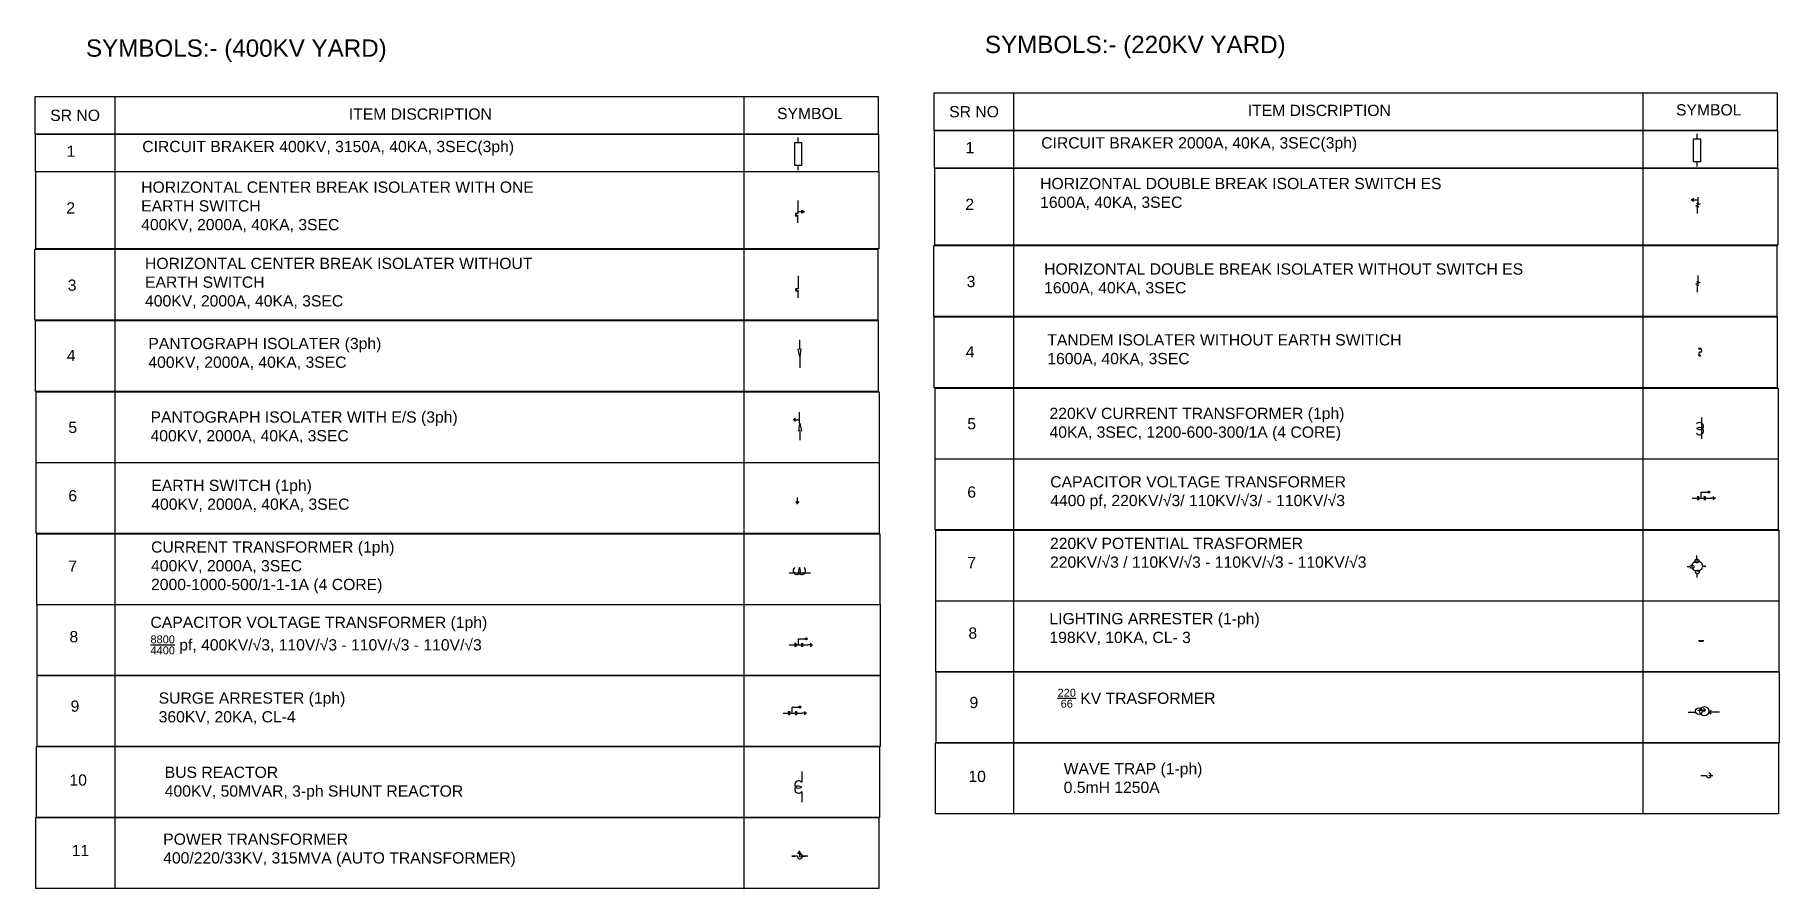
# Model space of a CAD drawing. Header units: millimetres. Extents: x -202167124728 to 271770318960, y -93929711922 to 253569468055.
# Drawn here: x 45767870 to 86107911, y 91834276 to 111598679 of the extents above; entities that cross this region are included whole.
import ezdxf
from ezdxf.enums import TextEntityAlignment as Align

# ---------------------------------------------------------------- set-up
doc = ezdxf.new("R2010")
doc.units = ezdxf.units.MM
doc.linetypes.add('PHANTOM2', pattern=[1.25, 0.625, -0.125, 0.125, -0.125, 0.125, -0.125])
doc.layers.add('SYMS', color=7, linetype='Continuous')
doc.styles.get("Standard").update_dxf_attribs({"font": 'arial.ttf'})
doc.styles.add('WD', font='romans.shx')

msp = doc.modelspace()

# ---------------------------------------------------------------- texts
at = {"attachment_point": 1}
for s, width, heights, insert, char_height in [('SYMBOLS:- (400KV YARD)', 10253320.35, [0], (46949155, 111493269), 400000), ('SYMBOLS:- (220KV YARD)', 10253320.35, [0], (67739858, 111577387), 400000), ('SR NO', 1149241.05, [0], (46123088, 109867410), 260000), ('ITEM DISCRIPTION', 3310641.16, [0], (53028223, 109896975), 260000), ('SYMBOL', 3310641.16, [0], (62932481, 109910211), 260000), ('SR NO', 1149241.05, [0], (66913791, 109951528), 260000), ('ITEM DISCRIPTION', 3310641.16, [0], (73818926, 109981092), 260000), ('SYMBOL', 3310641.16, [0], (83723184, 109994328), 260000), ('1', 3310641.16, [0], (46501186, 109036973), 260000), ('CIRCUIT BRAKER 400KV, 3150A, 40KA, 3SEC(3ph)', 10253320.35, [0], (48251388, 109146151), 260000), ('1', 3310641.16, [0], (67291889, 109121091), 260000), ('CIRCUIT BRAKER 2000A, 40KA, 3SEC(3ph)', 10253320.35, [0], (69042091, 109230269), 260000), ('HORIZONTAL CENTER BREAK ISOLATER WITH ONE\\PEARTH SWITCH\\P400KV, 2000A, 40KA, 3SEC', 10253320.35, [0], (48226620, 108205747), 260000), ('HORIZONTAL DOUBLE BREAK ISOLATER SWITCH ES\\P1600A, 40KA, 3SEC', 10253320.35, [0], (69017324, 108289864), 260000), ('2', 3310641.16, [0], (46495909, 107725337), 260000), ('2', 3310641.16, [0], (67286612, 107809455), 260000), ('HORIZONTAL CENTER BREAK ISOLATER WITHOUT\\PEARTH SWITCH\\P400KV, 2000A, 40KA, 3SEC', 10253320.35, [0], (48315545, 106441204), 260000), ('HORIZONTAL DOUBLE BREAK ISOLATER WITHOUT SWITCH ES\\P1600A, 40KA, 3SEC', 11254185.33, [0], (69109644, 106311826), 260000), ('3', 3310641.16, [0], (46526442, 105938157), 260000), ('3', 3310641.16, [0], (67317146, 106022274), 260000), ('PANTOGRAPH ISOLATER (3ph)\\P400KV, 2000A, 40KA, 3SEC', 10253320.35, [0], (48392334, 104588680), 260000), ('TANDEM ISOLATER WITHOUT EARTH SWITICH \\P1600A, 40KA, 3SEC', 10253320.35, [0], (69183037, 104672798), 260000), ('4', 3310641.16, [0], (46505963, 104310809), 260000), ('4', 3310641.16, [0], (67296666, 104394926), 260000), ('PANTOGRAPH ISOLATER WITH E/S (3ph)\\P400KV, 2000A, 40KA, 3SEC', 10253320.35, [0], (48442901, 102887603), 260000), ('220KV CURRENT TRANSFORMER (1ph)\\P40KA, 3SEC, 1200-600-300/1A (4 CORE)', 10253320.35, [0], (69233605, 102971721), 260000), ('5', 3310641.16, [0], (46541723, 102647644), 260000), ('5', 3310641.16, [0], (67332426, 102731762), 260000), ('EARTH SWITCH (1ph)\\P400KV, 2000A, 40KA, 3SEC', 10253320.35, [0], (48460350, 101304423), 260000), ('CAPACITOR VOLTAGE TRANSFORMER\\P4400 pf, 220KV{\\A1;/√3/ }110KV{\\A1;/√3/ - }110KV{\\A1;/√3}', 10253320.35, [0], (69251053, 101388541), 260000), ('6', 3310641.16, [0], (46541723, 101067673), 260000), ('6', 3310641.16, [0], (67332426, 101151790), 260000), ('CURRENT TRANSFORMER (1ph)\\P400KV, 2000A, 3SEC\\P2000-1000-500/1-1-1A (4 CORE)', 10253320.35, [0], (48454650, 99879632), 260000), ('220KV POTENTIAL TRASFORMER\\P220KV{\\A1;/√3 / }110KV{\\A1;/√3 - }110KV{\\A1;/√3 - }110KV{\\A1;/√3}', 10253320.35, [0], (69245353, 99963749), 260000), ('7', 3310641.16, [0], (46541723, 99435899), 260000), ('7', 3310641.16, [0], (67332426, 99520016), 260000), ('\\A1;CAPACITOR VOLTAGE TRANSFORMER (1ph)\\P{\\H0.7x;\\S8800/4400;} pf, 400KV/√3, 110V/√3 - 110V/√3 - 110V/√3', 10253320.35, [1149755], (48440871, 98137450), 260000), ('\\A1;LIGHTING ARRESTER (1-ph)\\P198KV, 10KA, CL- 3', 10253320.35, [1149755], (69231574, 98221568), 260000), ('8', 3310641.16, [0], (46567645, 97804125), 260000), ('8', 3310641.16, [0], (67358348, 97888243), 260000), ('\\A1;{\\H0.7x;\\S220/66;} KV TRASFORMER', 10253320.35, [0], (69420557, 96469432), 260000), ('9', 3310641.16, [0], (46593567, 96198253), 260000), ('SURGE ARRESTER (1ph)\\P360KV, 20KA, CL-4', 10253320.35, [0], (48629854, 96385314), 260000), ('9', 3310641.16, [0], (67384270, 96282370), 260000), ('10', 3310641.16, [0], (46567645, 94488775), 260000), ('BUS REACTOR \\P400KV, 50MVAR, 3-ph SHUNT REACTOR', 10253320.35, [0], (48771102, 94667800), 260000), ('10', 3310641.16, [0], (67358348, 94572893), 260000), ('WAVE TRAP (1-ph)\\P0.5mH 1250A', 10253320.35, [0], (69561805, 94751918), 260000), ('11', 3310641.16, [0], (46619489, 92857001), 260000), ('POWER TRANSFORMER\\P400/220/33KV, 315MVA (AUTO TRANSFORMER)', 10253320.35, [0], (48735743, 93120341), 260000)]:
    msp.add_mtext_dynamic_manual_height_columns(s, width=width, gutter_width=12.5, heights=heights, dxfattribs=dict(at, insert=insert, char_height=char_height))

# ---------------------------------------------------------------- blocks, each defined once
blk = doc.blocks.new('VGND2')
for p, q in [((0, -0.125), (0, 0)), ((0.09375, -0.125), (-0.09375, -0.125)), ((-0.0625, -0.171875), (0.0625, -0.171875)), ((-0.03125, -0.21875), (0.03125, -0.21875))]:
    blk.add_line(p, q)
at = {"style": 'WD', "width": 0.8}
for tag, p in [('INST', (0.15625, 0.125)), ('LOC', (0.15625, -0.03125)), ('TAG1', (0.15625, -0.1875)), ('DESC1', (0.15625, -0.34375)), ('DESC2', (0.15625, -0.5))]:
    blk.add_attdef(tag, text='', height=0.125, dxfattribs=at).set_placement(p, align=Align.MIDDLE_LEFT)
at = {"style": 'WD', "flags": 1}
for tag in ['ASSYCODE', 'X2TERM01', 'CAT', 'FAMILY', 'MFG']:
    blk.add_attdef(tag, (0, 0), '', height=0.01, dxfattribs=at)

# ---------------------------------------------------------------- linework, layer by layer
for p, q in [((47614100, 110170269), (47614100, 91841954)), ((62163304, 110175201), (62163304, 91834276)), ((68404803, 110254387), (68404803, 93576576)), ((82954007, 110259319), (82954007, 93565449)), ((63416448, 109224458), (63416448, 109112344)), ((84207151, 109308575), (84207151, 109196461)), ((63416448, 108578050), (63416448, 108465936)), ((84207151, 108662168), (84207151, 108550054)), ((63410329, 107764207), (63410329, 107468443)), ((84183551, 107780416), (84191113, 107785423)), ((84191362, 107780525), (84225653, 107780498)), ((84224208, 107846373), (84224208, 107710448)), ((63404892, 107463048), (63354628, 107463048)), ((63354972, 107414678), (63407168, 107414678)), ((63355109, 107462789), (63381951, 107439914)), ((63381951, 107439914), (63355109, 107414730)), ((63442324, 107504597), (63408033, 107504571)), ((63411396, 107253074), (63411396, 107411686)), ((63450135, 107504489), (63442573, 107509496)), ((84278256, 107687301), (84177421, 107638371)), ((84223775, 107465663), (84223775, 107613908)), ((63412583, 105725389), (63362320, 105725389)), ((63362801, 105725131), (63389642, 105702256)), ((63389642, 105702256), (63362801, 105677072)), ((63418020, 106026549), (63418020, 105730785)), ((84278256, 105869887), (84177421, 105820956)), ((84223775, 105648249), (84223775, 105796493)), ((84224208, 106028958), (84224208, 105893033)), ((63362663, 105677020), (63414859, 105677020)), ((63419088, 105515416), (63419088, 105674028)), ((63457516, 104321528), (63457516, 104543660)), ((63457646, 104146564), (63418892, 104336248)), ((63481505, 104334628), (63457646, 104146815)), ((63460066, 104152226), (63460066, 103893229)), ((63453937, 102611972), (63453937, 102870969)), ((63412548, 102695338), (63420110, 102700345)), ((63420359, 102695447), (63454650, 102695420)), ((63432497, 102429570), (63456356, 102617383)), ((63456356, 102617634), (63495111, 102427950)), ((84317261, 102249564), (84317261, 102748648)), ((63456486, 102442670), (63456486, 102220538)), ((63402392, 100849899), (63407400, 100857461)), ((63402501, 100857710), (63402475, 100892001)), ((84094380, 100879387), (84227531, 100879387)), ((84227531, 100834485), (84227531, 100924289)), ((84250687, 100834485), (84250687, 100922840)), ((84250687, 100877938), (84383838, 100877938)), ((84305171, 100877300), (84305171, 101020474)), ((84305171, 101020474), (84461571, 101020474)), ((84385286, 100833036), (84385286, 100922840)), ((84408442, 100833036), (84408442, 100921391)), ((84408442, 100877938), (84532718, 100877938)), ((84053870, 99293171), (83980590, 99293171)), ((84204181, 99471155), (84204181, 99555709)), ((84377453, 99305471), (84333989, 99305471)), ((63209471, 99153415), (63708554, 99153415)), ((84215564, 99047042), (84215564, 99131597)), ((63426194, 97482370), (63426194, 97625545)), ((63426194, 97625545), (63582594, 97625545)), ((63215403, 97484457), (63348554, 97484457)), ((63348554, 97439555), (63348554, 97529359)), ((63371710, 97439555), (63371710, 97527910)), ((63371710, 97483009), (63504861, 97483009)), ((63506308, 97438107), (63506308, 97527910)), ((63529464, 97483009), (63653740, 97483009)), ((63529465, 97438107), (63529465, 97526462)), ((84268635, 97575153), (84241165, 97575153)), ((84296465, 97574823), (84268995, 97574823)), ((84326463, 97574648), (84276302, 97574648)), ((84344667, 97574823), (84317197, 97574823)), ((84355194, 97575377), (84327724, 97575377)), ((84367204, 97575153), (84339734, 97575153)), ((63285043, 95903713), (63285043, 96046887)), ((63285043, 96046887), (63441444, 96046887)), ((84402919, 95976808), (84361156, 96022078)), ((63074253, 95905799), (63207403, 95905799)), ((63207403, 95860898), (63207403, 95950701)), ((63230559, 95904351), (63363710, 95904351)), ((63230560, 95860898), (63230560, 95949253)), ((63365158, 95859449), (63365158, 95949253)), ((63388314, 95859449), (63388314, 95947804)), ((63388314, 95904351), (63512590, 95904351)), ((84003096, 95928518), (84181830, 95928518)), ((84228720, 95975945), (84402963, 95975945)), ((84402902, 95975945), (84359334, 95932408)), ((84536957, 95965037), (84482730, 95926674)), ((84482730, 95926674), (84535413, 95890685)), ((84730845, 95926261), (84482861, 95926393)), ((63503157, 94558641), (63503157, 94306888)), ((84296504, 94459764), (84426127, 94459764)), ((84577350, 94459353), (84482819, 94459353)), ((63507825, 94092671), (63507825, 93843129)), ((63408782, 92596600), (63276046, 92596600)), ((63276046, 92596600), (63354126, 92596600)), ((63644134, 92596600), (63511399, 92596600)), ((63511399, 92596600), (63589479, 92596600))]:
    msp.add_line(p, q)
for points in [[(45772645, 110174889), (65268662, 110174889), (65268662, 109300592), (45772645, 109300592)], [(66563348, 110259007), (86059365, 110259007), (86059365, 109384710), (66563348, 109384710)], [(66573230, 109384566), (86069247, 109384566), (86069247, 108510268), (66573230, 108510268)], [(45782527, 109300448), (65278544, 109300448), (65278544, 108426151), (45782527, 108426151)], [(63340893, 109111903), (63501358, 109111903), (63501358, 108577448), (63340893, 108577448)], [(84131596, 109196020), (84292061, 109196020), (84292061, 108661566), (84131596, 108661566)], [(66579986, 108520444), (86076003, 108520444), (86076003, 106734186), (66579986, 106734186)], [(45789283, 108436326), (65285300, 108436326), (65285300, 106650068), (45789283, 106650068)], [(45767870, 106643126), (65263887, 106643126), (65263887, 104998373), (45767870, 104998373)], [(66558574, 106727244), (86054590, 106727244), (86054590, 105082491), (66558574, 105082491)], [(45778726, 104992577), (65274743, 104992577), (65274743, 103347824), (45778726, 103347824)], [(66569429, 105076694), (86065446, 105076694), (86065446, 103431941), (66569429, 103431941)], [(45795582, 103342027), (65291599, 103342027), (65291599, 101697274), (45795582, 101697274)], [(66586285, 103426145), (86082302, 103426145), (86082302, 101781392), (66586285, 101781392)], [(45795582, 101708320), (65291599, 101708320), (65291599, 100063567), (45795582, 100063567)], [(66586285, 101792438), (86082302, 101792438), (86082302, 100147685), (66586285, 100147685)], [(45812438, 100057771), (65308454, 100057771), (65308454, 98413018), (45812438, 98413018)], [(66603141, 100141888), (86099158, 100141888), (86099158, 98497135), (66603141, 98497135)], [(66608164, 98507110), (86104181, 98507110), (86104181, 96862357), (66608164, 96862357)], [(45817461, 98422993), (65313478, 98422993), (65313478, 96778240), (45817461, 96778240)], [(84340532, 97583676), (84340532, 97565256), (84268339, 97565256), (84268339, 97583676)], [(66611894, 96864461), (86107911, 96864461), (86107911, 95219708), (66611894, 95219708)], [(45821191, 96780344), (65317208, 96780344), (65317208, 95135591), (45821191, 95135591)], [(66596521, 95220854), (86092538, 95220854), (86092538, 93576101), (66596521, 93576101)], [(45805818, 95136736), (65301834, 95136736), (65301834, 93491983), (45805818, 93491983)], [(45790445, 93493128), (65286461, 93493128), (65286461, 91848376), (45790445, 91848376)]]:
    msp.add_lwpolyline(points, close=True)
for centre, radius in [((-32519505469, 84081835699), 96597493339), ((-18018376250, -17317669629), 43503387659), ((84181160, 107780335), 2287), ((84223263, 107699533), 12232), ((63410867, 107462905), 5867), ((63411935, 107416963), 5867), ((63452525, 107504408), 2287), ((84223263, 107623080), 12232), ((63418559, 105725247), 5867), ((84223263, 105882118), 12232), ((84223263, 105805666), 12232), ((63419626, 105679305), 5867), ((84269679, 104179072), 17652), ((84272621, 104340040), 17652), ((63410157, 102695258), 2287), ((84481849, 101021041), 20872), ((84485495, 101000405), 5272), ((84485676, 101040219), 5272), ((84500754, 101021675), 5272), ((63402312, 100847509), 2287), ((63602871, 97626112), 20872), ((63606699, 97645290), 5272), ((63621777, 97626745), 5272), ((63606518, 97605476), 5272), ((63461721, 96047454), 20872), ((63465367, 96026818), 5272), ((63465548, 96066632), 5272), ((63480626, 96048088), 5272), ((84251822, 95954307), 76436), ((84379321, 95950061), 106248), ((63479411, 92605574), 31017), ((63481065, 92638658), 15508)]:
    msp.add_circle(centre, radius)
at = {"linetype": 'PHANTOM2'}
for centre, radius in [((84095458, 99292572), 42481), ((84213993, 99308750), 119285), ((84206703, 99425610), 45712), ((84388804, 99304945), 12559), ((84217699, 99172290), 42556)]:
    msp.add_circle(centre, radius, dxfattribs=at)
for centre, radius, start, end in [((84290017, 104221470), 38991, 89.6208253, 223.2598123), ((84281478, 104299688), 40203, 282.6386131, 77.3613869), ((84267826, 102543775), 89170, 321.4973512, 144.0262969), ((84269268, 102435922), 89170, 215.9737031, 38.5026488), ((84268119, 102398891), 115742, 51.025836, 126.9484678), ((84271429, 102586091), 119500, 232.4184945, 305.5558092), ((63395829, 99201408), 89170, 125.9737037, 308.5026488), ((63545998, 99199247), 119500, 142.4184941, 215.5558092), ((63503682, 99202850), 89170, 231.4973512, 54.0262963), ((63358797, 99202557), 115742, 321.0258366, 36.9484672), ((84480647, 94465425), 54658, 185.1425809, 89.452196), ((63431597, 94249709), 89170, 35.9737037, 218.5026488), ((63433039, 94141856), 89170, 141.4973512, 324.0262963), ((63429436, 94099540), 119500, 52.4184945, 125.5558092), ((63432746, 94286741), 115742, 231.0258366, 306.9484672), ((63460674, 92585482), 52960, 167.1042424, 16.3654517)]:
    msp.add_arc(centre, radius, start, end)

# ---------------------------------------------------------------- block references
at = {"layer": 'SYMS'}
for p, xscale, yscale, zscale in [((521360399, 6468509269), 45576926572.57236, 45576926572.57236, 45576926572.57236), ((63402486, 100844920), -430856.8207620597, 430856.8207620597, 430856.8207620597)]:
    msp.add_blockref('VGND2', p, dxfattribs=dict(at, xscale=xscale, yscale=yscale, zscale=zscale))
at = {"layer": 'SYMS', "yscale": 430856.8207620597, "zscale": 430856.8207620597}
for p, xscale, rotation in [((84178571, 107780509), 430856.8207620597, 270), ((63455114, 107504582), -430856.8207620597, 90), ((63407568, 102695431), 430856.8207620597, 270), ((84532473, 100877985), 430856.8207620597, 90), ((63653496, 97483056), 430856.8207620597, 90), ((63512345, 95904398), 430856.8207620597, 90), ((63448824, 92610568), 430856.8207620597, 180)]:
    msp.add_blockref('VGND2', p, dxfattribs=dict(at, xscale=xscale, rotation=rotation))

msp.set_redraw_order([(e.dxf.handle, doc.entitydb.next_handle()) for e in msp.query("TEXT MTEXT ATTDEF DIMENSION ARC_DIMENSION")])  # texts and dimensions are drawn at this point

doc.saveas('drawing.dxf')
